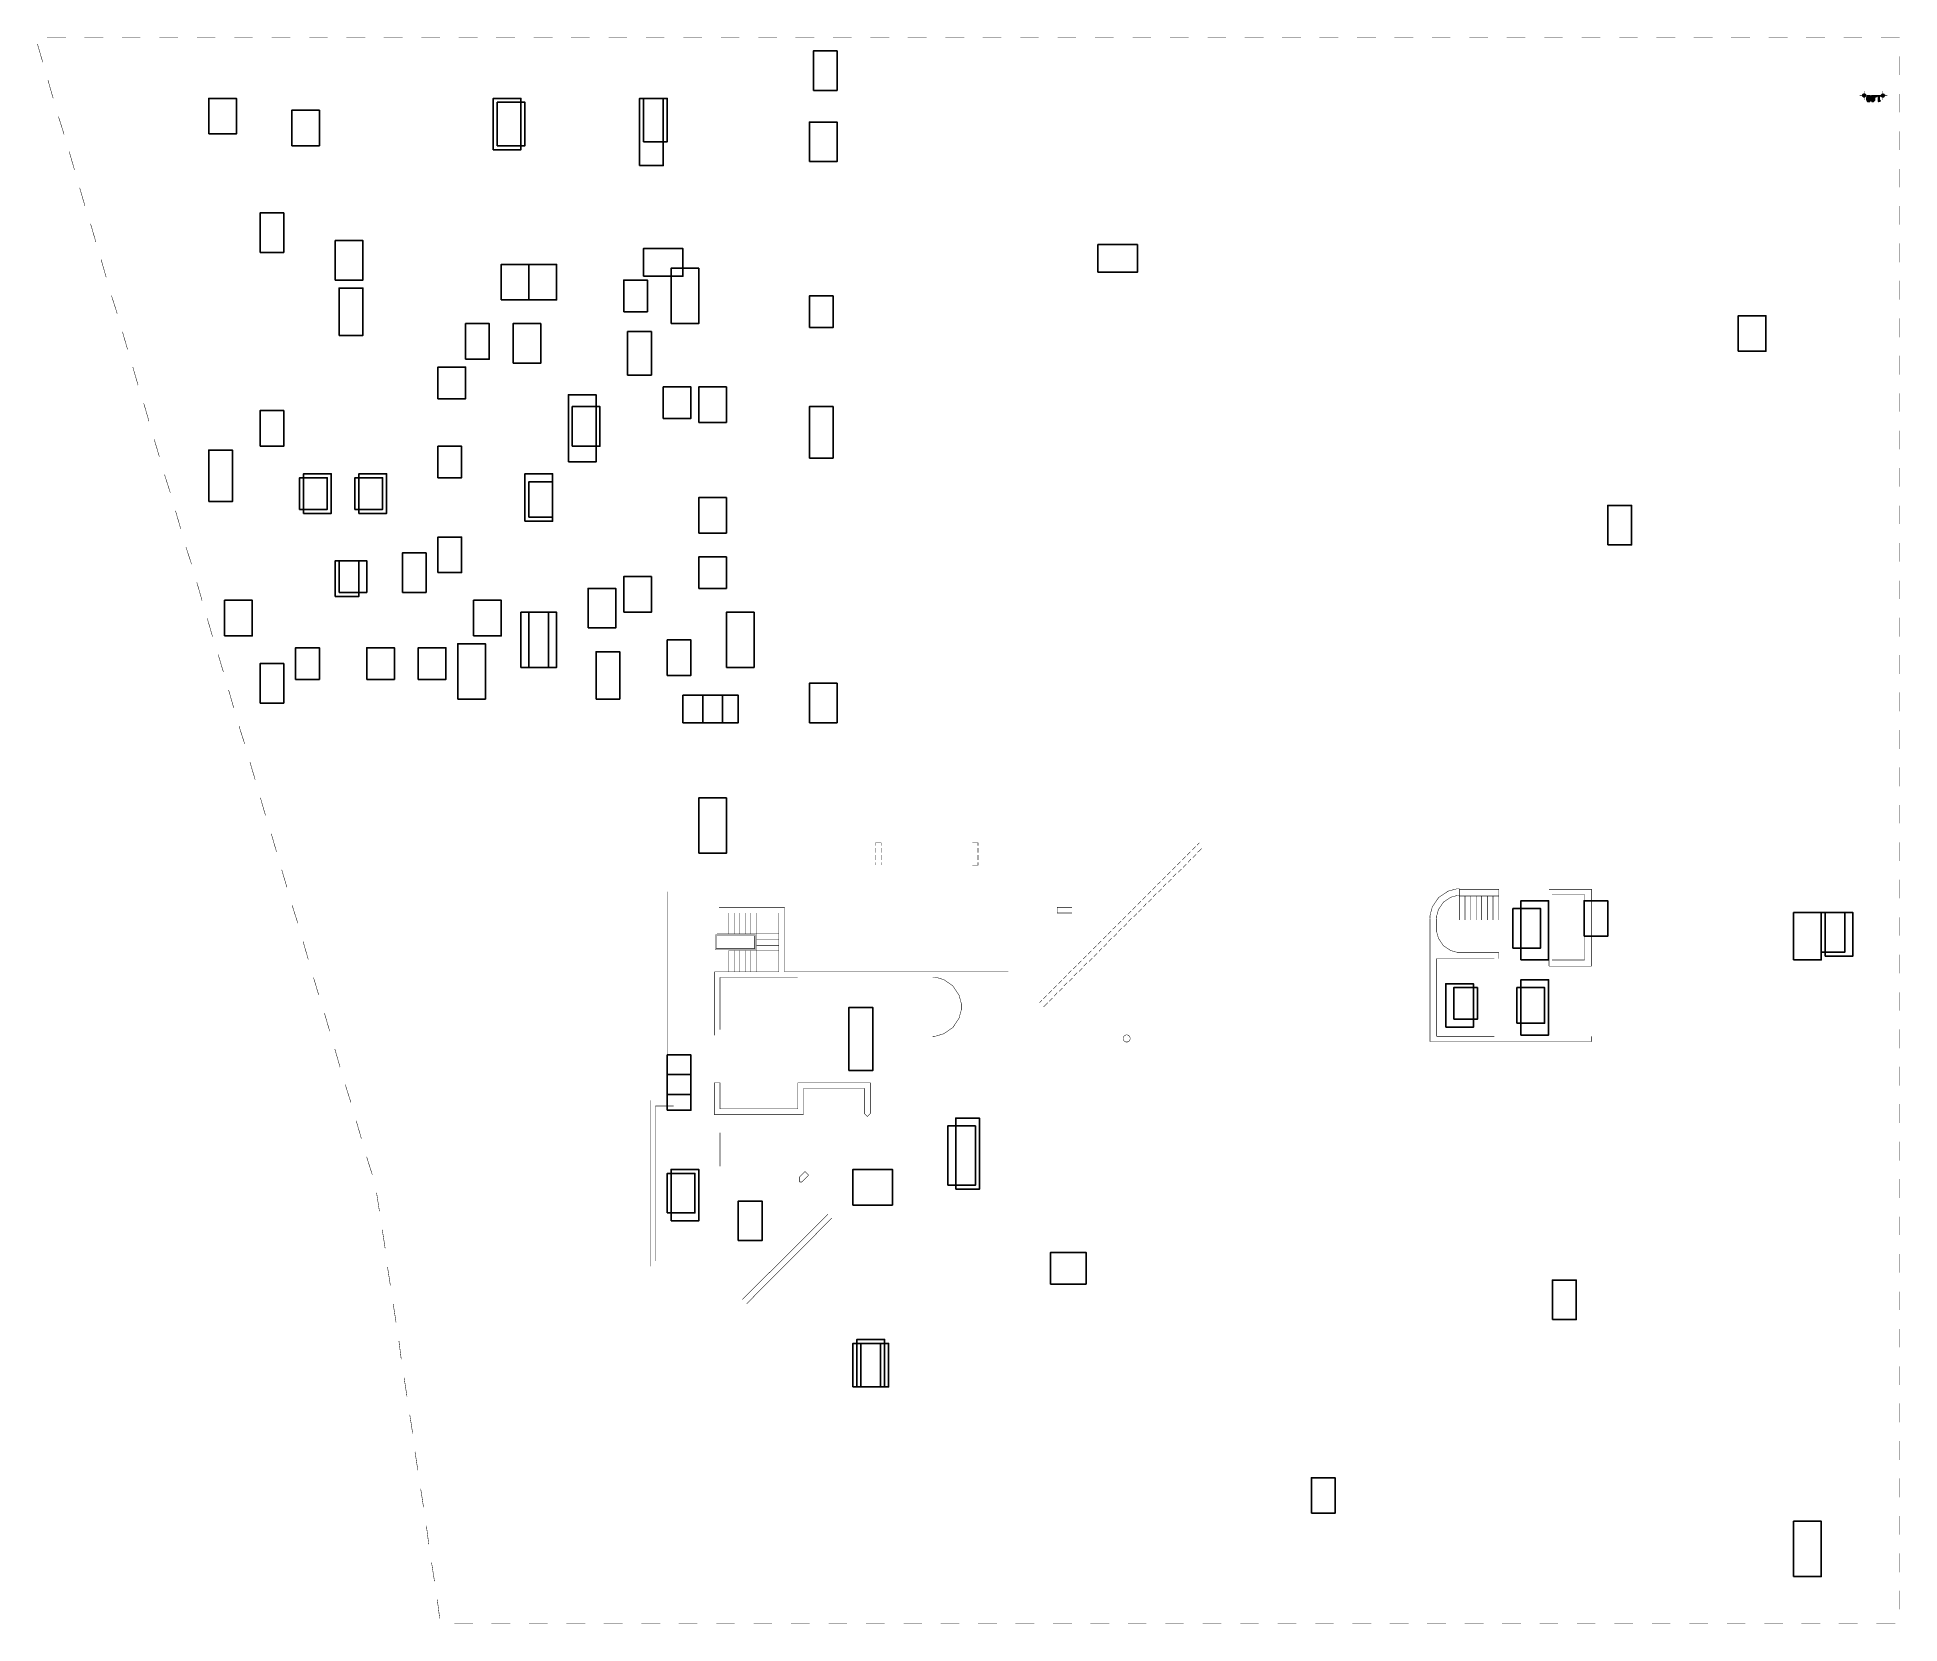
# Model space of a CAD drawing. Extents: x 36 to 202, y 68 to 209.
import ezdxf

# ---------------------------------------------------------------- set-up
doc = ezdxf.new("R2010")
doc.units = 0
doc.header["$MEASUREMENT"] = 0
doc.layers.add('C00-00-00-BLACK', color=7, linetype='Continuous')

msp = doc.modelspace()

# ---------------------------------------------------------------- linework, layer by layer
at = {"layer": 'C00-00-00-BLACK', "const_width": 0.0423}
for points in [[(36.2232, 209.338), (36.2232, 209.338)], [(39.5676, 209.338), (39.5676, 209.338)], [(42.9122, 209.338), (42.9122, 209.338)], [(46.2566, 209.338), (46.2566, 209.338)], [(49.6013, 209.338), (49.6013, 209.338)], [(52.9442, 209.338), (52.9442, 209.338)], [(56.2889, 209.338), (56.2889, 209.338)], [(59.6332, 209.338), (59.6332, 209.338)], [(62.9779, 209.338), (62.9779, 209.338)], [(66.3222, 209.338), (66.3222, 209.338)], [(69.6666, 209.338), (69.6666, 209.338)], [(73.0112, 209.338), (73.0112, 209.338)], [(76.3129, 209.338), (76.3129, 209.338)], [(79.6576, 209.338), (79.6576, 209.338)], [(83.0019, 209.338), (83.0019, 209.338)], [(86.3466, 209.338), (86.3466, 209.338)], [(89.6895, 209.338), (89.6895, 209.338)], [(93.0342, 209.338), (93.0342, 209.338)], [(96.3785, 209.338), (96.3785, 209.338)], [(99.7232, 209.338), (99.7232, 209.338)], [(103.068, 209.338), (103.068, 209.338)], [(106.412, 209.338), (106.412, 209.338)], [(109.757, 209.338), (109.757, 209.338)], [(113.058, 209.338), (113.058, 209.338)], [(116.403, 209.338), (116.403, 209.338)], [(119.747, 209.338), (119.747, 209.338)], [(123.092, 209.338), (123.092, 209.338)], [(126.435, 209.338), (126.435, 209.338)], [(129.78, 209.338), (129.78, 209.338)], [(133.124, 209.338), (133.124, 209.338)], [(136.469, 209.338), (136.469, 209.338)], [(139.813, 209.338), (139.813, 209.338)], [(143.158, 209.338), (143.158, 209.338)], [(146.502, 209.338), (146.502, 209.338)], [(149.847, 209.338), (149.847, 209.338)], [(153.148, 209.338), (153.148, 209.338)], [(156.493, 209.338), (156.493, 209.338)], [(159.836, 209.338), (159.836, 209.338)], [(163.181, 209.338), (163.181, 209.338)], [(166.525, 209.338), (166.525, 209.338)], [(169.87, 209.338), (169.87, 209.338)], [(173.214, 209.338), (173.214, 209.338)], [(176.558, 209.338), (176.558, 209.338)], [(179.903, 209.338), (179.903, 209.338)], [(183.247, 209.338), (183.247, 209.338)], [(186.592, 209.338), (186.592, 209.338)], [(189.894, 209.338), (189.894, 209.338)], [(193.238, 209.338), (193.238, 209.338)], [(196.581, 209.338), (196.581, 209.338)], [(199.926, 209.338), (199.926, 209.338)], [(202.424, 209.338), (202.424, 209.338)], [(202.424, 208.492), (202.424, 208.492)], [(36.9013, 206.332), (36.9013, 206.332)], [(202.424, 205.147), (202.424, 205.147)], [(37.8739, 203.116), (37.8739, 203.116)], [(199.207, 204.195), (199.207, 204.169), (199.286, 204.089), (199.312, 204.089), (199.34, 204.089), (199.419, 204.169), (199.419, 204.195), (199.419, 204.222), (199.34, 204.301), (199.312, 204.301), (199.286, 204.301), (199.207, 204.222), (199.207, 204.195)], [(201.07, 204.195), (201.07, 204.222), (200.991, 204.301), (200.963, 204.301), (200.937, 204.301), (200.857, 204.222), (200.857, 204.195), (200.857, 204.169), (200.937, 204.089), (200.963, 204.089), (200.991, 204.089), (201.07, 204.169), (201.07, 204.195)], [(202.424, 201.803), (202.424, 201.803)], [(38.8056, 199.941), (38.8056, 199.941)], [(202.424, 198.458), (202.424, 198.458)], [(39.7799, 196.723), (39.7799, 196.723)], [(202.424, 195.114), (202.424, 195.114)], [(40.7099, 193.506), (40.7099, 193.506)], [(202.424, 191.771), (202.424, 191.771)], [(41.6415, 190.331), (41.6415, 190.331)], [(202.424, 188.426), (202.424, 188.426)], [(42.6159, 187.113), (42.6159, 187.113)], [(202.424, 185.124), (202.424, 185.124)], [(43.5472, 183.896), (43.5472, 183.896)], [(202.424, 181.78), (202.424, 181.78)], [(44.5202, 180.721), (44.5202, 180.721)], [(202.424, 178.435), (202.424, 178.435)], [(45.4519, 177.504), (45.4519, 177.504)], [(202.424, 175.091), (202.424, 175.091)], [(46.3832, 174.286), (46.3832, 174.286)], [(202.424, 171.746), (202.424, 171.746)], [(47.3562, 171.111), (47.3562, 171.111)], [(48.2879, 167.895), (48.2879, 167.895)], [(202.424, 168.402), (202.424, 168.402)], [(49.2622, 164.677), (49.2622, 164.677)], [(202.424, 165.057), (202.424, 165.057)], [(50.1936, 161.502), (50.1936, 161.502)], [(202.424, 161.713), (202.424, 161.713)], [(51.1665, 158.284), (51.1665, 158.284)], [(202.424, 158.37), (202.424, 158.37)], [(52.0982, 155.067), (52.0982, 155.067)], [(202.424, 155.025), (202.424, 155.025)], [(53.0296, 151.892), (53.0296, 151.892)], [(202.424, 151.681), (202.424, 151.681)], [(54.0025, 148.675), (54.0025, 148.675)], [(202.424, 148.379), (202.424, 148.379)], [(54.9342, 145.457), (54.9342, 145.457)], [(202.424, 145.034), (202.424, 145.034)], [(55.9082, 142.282), (55.9082, 142.282)], [(202.424, 141.69), (202.424, 141.69)], [(56.8399, 139.065), (56.8399, 139.065)], [(202.424, 138.345), (202.424, 138.345)], [(57.7716, 135.847), (57.7716, 135.847)], [(202.424, 135.001), (202.424, 135.001)], [(58.7446, 132.672), (58.7446, 132.672)], [(202.424, 131.656), (202.424, 131.656)], [(59.6759, 129.456), (59.6759, 129.456)], [(202.424, 128.312), (202.424, 128.312)], [(60.6503, 126.238), (60.6503, 126.238)], [(202.424, 124.967), (202.424, 124.967)], [(61.5805, 123.063), (61.5805, 123.063)], [(202.424, 121.624), (202.424, 121.624)], [(62.5119, 119.845), (62.5119, 119.845)], [(133.442, 120.311), (133.387, 120.311), (133.218, 120.219), (133.124, 120.051), (133.124, 119.994), (133.124, 119.939), (133.218, 119.769), (133.387, 119.676), (133.442, 119.676), (133.499, 119.676), (133.667, 119.769), (133.759, 119.939), (133.759, 119.994), (133.759, 120.051), (133.667, 120.219), (133.499, 120.311), (133.442, 120.311)], [(202.424, 118.28), (202.424, 118.28)], [(63.4862, 116.629), (63.4862, 116.629)], [(202.424, 114.935), (202.424, 114.935)], [(64.4179, 113.454), (64.4179, 113.454)], [(202.424, 111.633), (202.424, 111.633)], [(65.3905, 110.236), (65.3905, 110.236)], [(202.424, 108.289), (202.424, 108.289)], [(66.3222, 107.018), (66.3222, 107.018)], [(202.424, 104.944), (202.424, 104.944)], [(66.8722, 103.759), (66.8722, 103.759)], [(202.424, 101.6), (202.424, 101.6)], [(67.3379, 100.458), (67.3379, 100.458)], [(202.424, 98.2557), (202.424, 98.2557)], [(67.8462, 97.1543), (67.8462, 97.1543)], [(202.424, 94.911), (202.424, 94.911)], [(68.3549, 93.8526), (68.3549, 93.8526)], [(202.424, 91.5666), (202.424, 91.5666)], [(68.8192, 90.5083), (68.8192, 90.5083)], [(202.424, 88.222), (202.424, 88.222)], [(69.3279, 87.2063), (69.3279, 87.2063)], [(202.424, 84.879), (202.424, 84.879)], [(69.7936, 83.9047), (69.7936, 83.9047)], [(202.424, 81.5344), (202.424, 81.5344)], [(70.3019, 80.6027), (70.3019, 80.6027)], [(202.424, 78.2327), (202.424, 78.2327)], [(70.8092, 77.301), (70.8092, 77.301)], [(202.424, 74.888), (202.424, 74.888)], [(71.2749, 73.9994), (71.2749, 73.9994)], [(202.424, 71.5437), (202.424, 71.5437)], [(71.7832, 70.696), (71.7832, 70.696)], [(202.424, 68.199), (202.424, 68.199)], [(72.5883, 67.776), (72.5883, 67.776)], [(75.9312, 67.776), (75.9312, 67.776)], [(79.2759, 67.776), (79.2759, 67.776)], [(82.6202, 67.776), (82.6202, 67.776)], [(85.9222, 67.776), (85.9222, 67.776)], [(89.2665, 67.776), (89.2665, 67.776)], [(92.6112, 67.776), (92.6112, 67.776)], [(95.9556, 67.776), (95.9556, 67.776)], [(99.2999, 67.776), (99.2999, 67.776)], [(102.645, 67.776), (102.645, 67.776)], [(105.989, 67.776), (105.989, 67.776)], [(109.334, 67.776), (109.334, 67.776)], [(112.677, 67.776), (112.677, 67.776)], [(116.021, 67.776), (116.021, 67.776)], [(119.366, 67.776), (119.366, 67.776)], [(122.71, 67.776), (122.71, 67.776)], [(126.012, 67.776), (126.012, 67.776)], [(129.357, 67.776), (129.357, 67.776)], [(132.701, 67.776), (132.701, 67.776)], [(136.046, 67.776), (136.046, 67.776)], [(139.39, 67.776), (139.39, 67.776)], [(142.735, 67.776), (142.735, 67.776)], [(146.078, 67.776), (146.078, 67.776)], [(149.422, 67.776), (149.422, 67.776)], [(152.767, 67.776), (152.767, 67.776)], [(156.111, 67.776), (156.111, 67.776)], [(159.456, 67.776), (159.456, 67.776)], [(162.757, 67.776), (162.757, 67.776)], [(166.102, 67.776), (166.102, 67.776)], [(169.446, 67.776), (169.446, 67.776)], [(172.791, 67.776), (172.791, 67.776)], [(176.135, 67.776), (176.135, 67.776)], [(179.48, 67.776), (179.48, 67.776)], [(182.823, 67.776), (182.823, 67.776)], [(186.168, 67.776), (186.168, 67.776)], [(189.512, 67.776), (189.512, 67.776)], [(192.857, 67.776), (192.857, 67.776)], [(196.201, 67.776), (196.201, 67.776)], [(199.546, 67.776), (199.546, 67.776)]]:
    msp.add_lwpolyline(points, close=True, dxfattribs=at)
for points in [[(36.2232, 208.745), (36.6889, 207.137)], [(38.7629, 209.338), (37.0692, 209.338)], [(42.1072, 209.338), (40.4139, 209.338)], [(45.4092, 209.338), (43.7582, 209.338)], [(48.7535, 209.338), (47.1029, 209.338)], [(52.0982, 209.338), (50.4472, 209.338)], [(55.4426, 209.338), (53.7916, 209.338)], [(58.7872, 209.338), (57.1362, 209.338)], [(62.1316, 209.338), (60.4806, 209.338)], [(65.4763, 209.338), (63.7826, 209.338)], [(68.8192, 209.338), (67.1269, 209.338)], [(72.1639, 209.338), (70.4716, 209.338)], [(75.5082, 209.338), (73.8145, 209.338)], [(78.8529, 209.338), (77.1592, 209.338)], [(82.1972, 209.338), (80.5035, 209.338)], [(85.4989, 209.338), (83.8482, 209.338)], [(88.8436, 209.338), (87.1926, 209.338)], [(92.1879, 209.338), (90.5372, 209.338)], [(95.5326, 209.338), (93.8816, 209.338)], [(98.8769, 209.338), (97.2263, 209.338)], [(102.222, 209.338), (100.569, 209.338)], [(105.565, 209.338), (103.872, 209.338)], [(108.909, 209.338), (107.217, 209.338)], [(112.254, 209.338), (110.56, 209.338)], [(115.598, 209.338), (113.905, 209.338)], [(118.943, 209.338), (117.249, 209.338)], [(122.245, 209.338), (120.594, 209.338)], [(125.589, 209.338), (123.938, 209.338)], [(128.933, 209.338), (127.283, 209.338)], [(132.278, 209.338), (130.627, 209.338)], [(135.622, 209.338), (133.972, 209.338)], [(138.967, 209.338), (137.315, 209.338)], [(142.31, 209.338), (140.659, 209.338)], [(145.655, 209.338), (143.961, 209.338)], [(148.999, 209.338), (147.306, 209.338)], [(152.344, 209.338), (150.65, 209.338)], [(155.688, 209.338), (153.995, 209.338)], [(159.033, 209.338), (157.339, 209.338)], [(162.334, 209.338), (160.683, 209.338)], [(165.679, 209.338), (164.028, 209.338)], [(169.023, 209.338), (167.372, 209.338)], [(172.368, 209.338), (170.717, 209.338)], [(175.711, 209.338), (174.06, 209.338)], [(179.056, 209.338), (177.405, 209.338)], [(182.4, 209.338), (180.706, 209.338)], [(185.745, 209.338), (184.051, 209.338)], [(189.089, 209.338), (187.395, 209.338)], [(192.433, 209.338), (190.74, 209.338)], [(195.778, 209.338), (194.084, 209.338)], [(199.08, 209.338), (197.429, 209.338)], [(202.424, 209.338), (200.773, 209.338)], [(202.424, 205.995), (202.424, 207.646)], [(37.1546, 205.529), (37.6206, 203.919)], [(199.292, 204.555), (199.292, 203.75)], [(200.943, 203.75), (200.943, 204.555)], [(198.868, 204.174), (199.672, 204.174)], [(200.943, 204.174), (199.292, 204.174)], [(201.323, 204.174), (200.561, 204.174)], [(202.424, 202.65), (202.424, 204.301)], [(38.0862, 202.311), (38.5932, 200.703)], [(202.424, 199.306), (202.424, 200.957)], [(39.0592, 199.136), (39.5249, 197.528)], [(202.424, 195.961), (202.424, 197.612)], [(39.9905, 195.918), (40.4566, 194.31)], [(202.424, 192.617), (202.424, 194.31)], [(40.9649, 192.701), (41.4306, 191.093)], [(41.8966, 189.526), (42.3609, 187.918)], [(202.424, 189.272), (202.424, 190.966)], [(42.8265, 186.309), (43.3352, 184.7)], [(202.424, 185.928), (202.424, 187.621)], [(43.8009, 183.092), (44.2666, 181.483)], [(202.424, 182.583), (202.424, 184.277)], [(44.7326, 179.917), (45.1982, 178.308)], [(202.424, 179.239), (202.424, 180.932)], [(45.7055, 176.699), (46.1712, 175.091)], [(202.424, 175.937), (202.424, 177.588)], [(46.6369, 173.483), (47.1029, 171.916)], [(202.424, 172.592), (202.424, 174.245)], [(47.5686, 170.308), (48.0769, 168.698)], [(202.424, 169.249), (202.424, 170.9)], [(48.5429, 167.09), (49.0086, 165.48)], [(202.424, 165.905), (202.424, 167.556)], [(49.4729, 163.872), (49.9816, 162.305)], [(202.424, 162.56), (202.424, 164.211)], [(50.4472, 160.697), (50.9129, 159.089)], [(202.424, 159.216), (202.424, 160.867)], [(51.3789, 157.479), (51.8446, 155.871)], [(202.424, 155.871), (202.424, 157.565)], [(52.3515, 154.263), (52.8175, 152.696)], [(202.424, 152.527), (202.424, 154.22)], [(53.2832, 151.088), (53.7489, 149.479)], [(202.424, 149.182), (202.424, 150.876)], [(54.2149, 147.87), (54.7232, 146.262)], [(202.424, 145.838), (202.424, 147.531)], [(55.1889, 144.653), (55.6549, 143.087)], [(202.424, 142.495), (202.424, 144.187)], [(56.1192, 141.478), (56.5848, 139.869)], [(202.424, 139.192), (202.424, 140.842)], [(57.0936, 138.261), (57.5592, 136.652)], [(111.026, 137.457), (111.534, 137.457), (111.534, 137.203)], [(111.026, 137.457), (111.026, 137.203)], [(111.026, 136.991), (111.026, 136.568)], [(111.026, 136.356), (111.026, 135.932)], [(111.534, 136.991), (111.534, 136.568)], [(111.534, 136.356), (111.534, 135.932)], [(120.171, 137.457), (119.662, 137.457)], [(120.171, 137.457), (120.171, 137.203)], [(120.171, 136.991), (120.171, 136.568)], [(120.171, 136.356), (120.171, 135.932)], [(138.839, 136.356), (139.135, 136.652)], [(139.305, 136.821), (139.601, 137.118)], [(139.347, 136.145), (139.644, 136.441)], [(139.728, 137.244), (139.94, 137.457)], [(139.77, 136.609), (140.152, 136.948)], [(202.424, 135.847), (202.424, 137.499)], [(58.0249, 135.044), (58.4909, 133.477)], [(111.026, 135.72), (111.026, 135.467)], [(111.534, 135.72), (111.534, 135.467)], [(120.171, 135.72), (120.171, 135.467), (119.662, 135.467)], [(137.061, 134.578), (137.357, 134.874)], [(137.527, 135.044), (137.823, 135.34)], [(137.57, 134.408), (137.866, 134.705)], [(137.95, 135.467), (138.246, 135.763)], [(138.035, 134.831), (138.332, 135.128)], [(138.416, 135.932), (138.712, 136.229)], [(138.458, 135.254), (138.755, 135.551)], [(138.924, 135.72), (139.178, 136.017)], [(92.4842, 133.096), (92.4842, 114.469)], [(135.326, 132.842), (135.622, 133.138)], [(135.749, 133.266), (136.046, 133.562)], [(136.172, 133.73), (136.469, 133.985)], [(136.256, 133.054), (136.553, 133.35)], [(136.638, 134.155), (136.934, 134.451)], [(136.681, 133.519), (136.977, 133.816)], [(137.147, 133.943), (137.443, 134.239)], [(163.16, 133.35), (162.903, 133.35), (162.13, 133.143), (161.29, 132.576), (160.722, 131.735), (160.514, 130.962), (160.514, 130.704)], [(163.139, 132.715), (163.139, 133.307)], [(163.139, 133.307), (166.652, 133.307), (166.652, 132.715)], [(174.95, 133.307), (171.14, 133.307)], [(174.95, 126.45), (174.95, 133.307)], [(202.424, 132.504), (202.424, 134.155)], [(58.9566, 131.869), (59.4639, 130.259)], [(102.898, 125.942), (102.898, 131.699), (97.0566, 131.699)], [(128.552, 131.699), (127.24, 131.699), (127.24, 131.191), (128.552, 131.191)], [(133.547, 131.064), (133.843, 131.36)], [(133.972, 131.487), (134.268, 131.783)], [(134.436, 131.953), (134.734, 132.249)], [(134.479, 131.276), (134.775, 131.572)], [(134.86, 132.376), (135.157, 132.672)], [(134.945, 131.742), (135.198, 132.038)], [(135.368, 132.165), (135.664, 132.461)], [(135.792, 132.631), (136.088, 132.927)], [(163.16, 132.757), (162.96, 132.757), (162.36, 132.596), (161.709, 132.157), (161.269, 131.505), (161.107, 130.905), (161.107, 130.704)], [(163.139, 132.715), (163.139, 130.555)], [(163.139, 132.715), (166.652, 132.715), (166.652, 130.555)], [(163.646, 132.715), (163.646, 130.555)], [(164.155, 132.715), (164.155, 130.555)], [(164.663, 132.715), (164.663, 130.555)], [(165.128, 132.715), (165.128, 130.555)], [(165.636, 132.715), (165.636, 130.555)], [(166.145, 132.715), (166.145, 130.555)], [(174.315, 132.842), (171.394, 132.842)], [(174.315, 127), (174.315, 132.842)], [(97.9029, 129.329), (97.9029, 131.191)], [(98.4112, 129.329), (98.4112, 131.191)], [(98.9182, 129.329), (98.9182, 131.191)], [(99.3842, 129.329), (99.3842, 131.191)], [(99.8926, 129.329), (99.8926, 131.191)], [(100.401, 129.329), (100.401, 131.191)], [(102.39, 131.191), (102.39, 125.942)], [(132.193, 129.752), (132.489, 130.006)], [(132.658, 130.175), (132.955, 130.471)], [(132.701, 129.54), (132.997, 129.836)], [(133.081, 130.598), (133.378, 130.894)], [(133.167, 129.963), (133.463, 130.259)], [(133.59, 130.429), (133.886, 130.725)], [(134.056, 130.853), (134.352, 131.149)], [(160.514, 130.683), (160.514, 119.718)], [(161.107, 130.683), (161.107, 129.709)], [(161.107, 129.73), (161.107, 129.532), (161.269, 128.932), (161.709, 128.28), (162.36, 127.841), (162.96, 127.678), (163.16, 127.678)], [(202.424, 129.159), (202.424, 130.81)], [(59.9295, 128.651), (60.3952, 127.043)], [(96.7176, 129.243), (100.316, 129.243), (100.316, 127.932)], [(96.7176, 127.932), (96.7176, 129.243)], [(96.8015, 128.016), (96.8015, 129.159)], [(96.8015, 129.159), (100.232, 129.159), (100.232, 128.016)], [(96.8015, 128.016), (100.232, 128.016)], [(96.8872, 129.329), (100.401, 129.329), (100.401, 127.846), (97.9029, 127.846)], [(100.401, 129.329), (102.39, 129.329)], [(100.401, 128.82), (102.39, 128.82)], [(100.401, 128.312), (102.39, 128.312)], [(130.458, 127.974), (130.754, 128.271)], [(130.881, 128.397), (131.177, 128.694)], [(130.965, 127.762), (131.22, 128.058)], [(131.346, 128.863), (131.643, 129.159)], [(131.389, 128.185), (131.685, 128.481)], [(131.77, 129.286), (132.066, 129.582)], [(131.812, 128.651), (132.108, 128.947)], [(132.278, 129.074), (132.574, 129.37)], [(171.14, 128.185), (171.14, 126.45)], [(96.7176, 127.932), (100.316, 127.932)], [(97.9029, 127.846), (97.9029, 125.942)], [(98.4112, 127.846), (98.4112, 125.942)], [(98.9182, 127.846), (98.9182, 125.942)], [(99.3842, 127.846), (99.3842, 125.942)], [(99.8926, 127.846), (99.8926, 125.942)], [(100.401, 127.846), (100.401, 125.942)], [(100.401, 127.846), (102.39, 127.846)], [(128.68, 126.195), (128.976, 126.492)], [(129.103, 126.62), (129.399, 126.916)], [(129.569, 127.084), (129.865, 127.38)], [(129.61, 126.45), (129.906, 126.746)], [(129.992, 127.508), (130.288, 127.805)], [(130.076, 126.873), (130.372, 127.169)], [(130.5, 127.296), (130.797, 127.593)], [(161.107, 127.127), (166.271, 127.127)], [(161.107, 127.127), (161.107, 120.184)], [(163.139, 127.678), (166.652, 127.678)], [(166.652, 127.678), (166.652, 127.127)], [(171.14, 126.45), (174.95, 126.45)], [(171.394, 127), (174.315, 127)], [(202.424, 125.815), (202.424, 127.466)], [(60.8612, 125.433), (61.3269, 123.868)], [(96.6336, 125.942), (102.39, 125.942)], [(96.6336, 125.942), (96.6336, 120.27)], [(97.1405, 120.777), (97.1405, 125.433), (104.083, 125.433)], [(102.898, 125.942), (122.88, 125.942)], [(116.118, 120.186), (116.371, 120.194), (117.124, 120.416), (117.941, 120.988), (118.489, 121.82), (118.689, 122.578), (118.689, 122.83), (118.689, 123.083), (118.489, 123.843), (117.941, 124.675), (117.124, 125.247), (116.371, 125.468), (116.118, 125.475)], [(126.901, 124.418), (127.197, 124.714)], [(127.367, 124.883), (127.663, 125.18)], [(127.79, 125.306), (128.086, 125.603)], [(127.832, 124.671), (128.129, 124.967)], [(128.214, 125.772), (128.51, 126.068)], [(128.298, 125.096), (128.595, 125.392)], [(128.721, 125.561), (129.018, 125.858)], [(129.187, 125.984), (129.483, 126.281)], [(125.673, 123.19), (125.885, 123.402)], [(126.012, 123.529), (126.308, 123.825)], [(126.012, 122.809), (126.394, 123.19)], [(126.478, 123.994), (126.774, 124.291)], [(126.521, 123.317), (126.817, 123.613)], [(126.986, 123.782), (127.24, 124.079)], [(127.409, 124.205), (127.706, 124.503)], [(202.424, 122.47), (202.424, 124.121)], [(61.8352, 122.258), (62.3013, 120.65)], [(160.514, 119.718), (174.95, 119.718)], [(161.107, 120.184), (166.271, 120.184)], [(174.95, 119.718), (174.95, 120.184)], [(202.424, 119.126), (202.424, 120.819)], [(62.7669, 119.042), (63.2312, 117.432)], [(202.424, 115.781), (202.424, 117.475)], [(63.6972, 115.867), (64.2056, 114.257)], [(97.1405, 116.036), (96.6336, 116.036), (96.6336, 113.199)], [(97.1405, 116.036), (97.1405, 113.707)], [(104.083, 116.036), (104.083, 113.707)], [(110.56, 116.036), (104.083, 116.036)], [(104.592, 115.528), (104.592, 113.199)], [(110.053, 113.284), (110.053, 115.528), (104.592, 115.528)], [(110.56, 116.036), (110.56, 113.284), (110.307, 113.029), (110.053, 113.284)], [(90.9175, 114.469), (90.9175, 99.6527)], [(91.3832, 100.119), (91.3832, 113.961), (92.9929, 113.961)], [(96.6336, 113.199), (104.592, 113.199)], [(97.1405, 113.707), (104.083, 113.707)], [(202.424, 112.437), (202.424, 114.131)], [(64.6712, 112.649), (65.1372, 111.041)], [(97.1405, 111.591), (97.1405, 108.585)], [(202.424, 109.092), (202.424, 110.786)], [(65.6029, 109.431), (66.1098, 107.823)], [(105.058, 107.781), (104.719, 108.119), (104.253, 107.654), (104.253, 107.188)], [(105.058, 107.781), (104.465, 107.188), (104.253, 107.188)], [(202.424, 105.749), (202.424, 107.442)], [(66.4916, 106.214), (66.7452, 104.563)], [(99.1306, 96.6886), (106.793, 104.309)], [(99.5109, 96.3083), (107.132, 103.97)], [(202.424, 102.446), (202.424, 104.097)], [(67.0003, 102.912), (67.2539, 101.261)], [(202.424, 99.103), (202.424, 100.754)], [(67.4645, 99.61), (67.7196, 97.9593)], [(202.424, 95.7584), (202.424, 97.4094)], [(67.9732, 96.3083), (68.2265, 94.6573)], [(202.424, 92.414), (202.424, 94.065)], [(68.4816, 93.0067), (68.6925, 91.3557)], [(202.424, 89.0693), (202.424, 90.7203)], [(68.9472, 89.7047), (69.2009, 88.054)], [(202.424, 85.725), (202.424, 87.4187)], [(69.4545, 86.403), (69.7096, 84.7506)], [(202.424, 82.3807), (202.424, 84.074)], [(69.9202, 83.1), (70.1753, 81.449)], [(70.4289, 79.798), (70.6822, 78.1473)], [(202.424, 79.036), (202.424, 80.7297)], [(70.9359, 76.4963), (71.1482, 74.8453)], [(202.424, 75.6916), (202.424, 77.385)], [(71.4015, 73.1943), (71.6566, 71.5437)], [(202.424, 72.347), (202.424, 74.0406)], [(71.9102, 69.8927), (72.1222, 68.2417)], [(202.424, 69.0453), (202.424, 70.696)], [(73.4342, 67.776), (75.0852, 67.776)], [(76.7362, 67.776), (78.4296, 67.776)], [(80.0806, 67.776), (81.7742, 67.776)], [(83.4249, 67.776), (85.1186, 67.776)], [(86.7696, 67.776), (88.4633, 67.776)], [(90.1139, 67.776), (91.8062, 67.776)], [(93.4586, 67.776), (95.1096, 67.776)], [(96.8015, 67.776), (98.4525, 67.776)], [(100.146, 67.776), (101.797, 67.776)], [(103.491, 67.776), (105.142, 67.776)], [(106.835, 67.776), (108.486, 67.776)], [(110.18, 67.776), (111.831, 67.776)], [(113.524, 67.776), (115.175, 67.776)], [(116.826, 67.776), (118.52, 67.776)], [(120.171, 67.776), (121.864, 67.776)], [(123.515, 67.776), (125.209, 67.776)], [(126.86, 67.776), (128.552, 67.776)], [(130.203, 67.776), (131.896, 67.776)], [(133.547, 67.776), (135.198, 67.776)], [(136.892, 67.776), (138.543, 67.776)], [(140.236, 67.776), (141.887, 67.776)], [(143.581, 67.776), (145.232, 67.776)], [(146.925, 67.776), (148.576, 67.776)], [(150.27, 67.776), (151.921, 67.776)], [(153.571, 67.776), (155.265, 67.776)], [(156.916, 67.776), (158.61, 67.776)], [(160.26, 67.776), (161.953, 67.776)], [(163.605, 67.776), (165.297, 67.776)], [(166.948, 67.776), (168.642, 67.776)], [(170.293, 67.776), (171.943, 67.776)], [(173.637, 67.776), (175.288, 67.776)], [(176.982, 67.776), (178.632, 67.776)], [(180.326, 67.776), (181.977, 67.776)], [(183.671, 67.776), (185.321, 67.776)], [(187.015, 67.776), (188.666, 67.776)], [(190.36, 67.776), (192.01, 67.776)], [(193.661, 67.776), (195.355, 67.776)], [(197.006, 67.776), (198.698, 67.776)], [(200.35, 67.776), (202.043, 67.776)]]:
    msp.add_lwpolyline(points, dxfattribs=at)
at = {"layer": 'C00-00-00-BLACK'}
for points in [[(105.481, 204.611), (107.597, 204.611), (107.597, 208.139), (105.481, 208.139), (105.481, 204.611)], [(51.5056, 200.731), (53.975, 200.731), (53.975, 203.906), (51.5056, 203.906), (51.5056, 200.731)], [(58.9139, 199.672), (61.3833, 199.672), (61.3833, 202.847), (58.9139, 202.847), (58.9139, 199.672)], [(76.9056, 199.319), (79.375, 199.319), (79.375, 203.906), (76.9056, 203.906), (76.9056, 199.319)], [(77.2583, 199.672), (79.7278, 199.672), (79.7278, 203.553), (77.2583, 203.553), (77.2583, 199.672)], [(89.9583, 197.908), (92.075, 197.908), (92.075, 203.906), (89.9583, 203.906), (89.9583, 197.908)], [(90.3111, 200.025), (92.4278, 200.025), (92.4278, 203.906), (90.3111, 203.906), (90.3111, 200.025)], [(199.164, 204.216), (199.376, 204.216), (199.164, 204.258), (199.164, 204.216)], [(199.376, 204.216), (199.164, 204.258), (199.376, 204.258), (199.376, 204.216)], [(199.164, 204.216), (199.376, 204.216), (199.164, 204.258), (199.164, 204.216)], [(199.376, 204.216), (199.164, 204.258), (199.376, 204.258), (199.376, 204.216)], [(199.164, 204.258), (199.376, 204.258), (199.207, 204.258), (199.164, 204.258)], [(199.164, 204.258), (199.376, 204.258), (199.207, 204.258), (199.164, 204.258)], [(199.164, 204.174), (199.376, 204.174), (199.164, 204.216), (199.164, 204.174)], [(199.376, 204.174), (199.164, 204.216), (199.376, 204.216), (199.376, 204.174)], [(199.164, 204.216), (199.376, 204.216), (199.164, 204.216)], [(199.376, 204.216), (199.164, 204.216), (199.164, 204.216), (199.376, 204.216)], [(199.164, 204.174), (199.376, 204.174), (199.164, 204.216), (199.164, 204.174)], [(199.376, 204.174), (199.164, 204.216), (199.376, 204.216), (199.376, 204.174)], [(199.164, 204.216), (199.376, 204.216), (199.164, 204.216)], [(199.376, 204.216), (199.164, 204.216), (199.164, 204.216), (199.376, 204.216)], [(199.164, 204.132), (199.376, 204.132), (199.164, 204.174), (199.164, 204.132)], [(199.376, 204.132), (199.164, 204.174), (199.376, 204.174), (199.376, 204.132)], [(199.164, 204.174), (199.376, 204.174), (199.164, 204.174)], [(199.376, 204.174), (199.164, 204.174), (199.164, 204.174), (199.376, 204.174)], [(199.164, 204.132), (199.376, 204.132), (199.164, 204.174), (199.164, 204.132)], [(199.376, 204.132), (199.164, 204.174), (199.376, 204.174), (199.376, 204.132)], [(199.164, 204.174), (199.376, 204.174), (199.164, 204.174)], [(199.376, 204.174), (199.164, 204.174), (199.164, 204.174), (199.376, 204.174)], [(199.164, 204.089), (199.376, 204.089), (199.164, 204.132), (199.164, 204.089)], [(199.376, 204.089), (199.164, 204.132), (199.376, 204.132), (199.376, 204.089)], [(199.164, 204.132), (199.376, 204.132), (199.164, 204.132)], [(199.376, 204.132), (199.164, 204.132), (199.164, 204.132), (199.376, 204.132)], [(199.164, 204.089), (199.376, 204.089), (199.164, 204.132), (199.164, 204.089)], [(199.376, 204.089), (199.164, 204.132), (199.376, 204.132), (199.376, 204.089)], [(199.164, 204.132), (199.376, 204.132), (199.164, 204.132)], [(199.376, 204.132), (199.164, 204.132), (199.164, 204.132), (199.376, 204.132)], [(199.207, 204.046), (199.333, 204.046), (199.164, 204.089), (199.207, 204.046)], [(199.333, 204.046), (199.164, 204.089), (199.376, 204.089), (199.333, 204.046)], [(199.164, 204.089), (199.376, 204.089), (199.164, 204.089)], [(199.376, 204.089), (199.164, 204.089), (199.164, 204.089), (199.376, 204.089)], [(199.207, 204.046), (199.333, 204.046), (199.164, 204.089), (199.207, 204.046)], [(199.333, 204.046), (199.164, 204.089), (199.376, 204.089), (199.333, 204.046)], [(199.164, 204.089), (199.376, 204.089), (199.164, 204.089)], [(199.376, 204.089), (199.164, 204.089), (199.164, 204.089), (199.376, 204.089)], [(199.376, 204.258), (199.207, 204.258), (199.333, 204.258), (199.376, 204.258)], [(199.207, 204.258), (199.333, 204.258), (199.207, 204.258)], [(199.333, 204.258), (199.207, 204.258), (199.207, 204.258), (199.333, 204.258)], [(199.376, 204.258), (199.207, 204.258), (199.333, 204.258), (199.376, 204.258)], [(199.207, 204.258), (199.333, 204.258), (199.207, 204.258)], [(199.333, 204.258), (199.207, 204.258), (199.207, 204.258), (199.333, 204.258)], [(199.207, 204.258), (199.333, 204.258), (199.249, 204.258), (199.207, 204.258)], [(199.207, 204.258), (199.333, 204.258), (199.249, 204.258), (199.207, 204.258)], [(199.249, 204.046), (199.292, 204.046), (199.207, 204.046), (199.249, 204.046)], [(199.292, 204.046), (199.207, 204.046), (199.333, 204.046), (199.292, 204.046)], [(199.207, 204.046), (199.333, 204.046), (199.207, 204.046)], [(199.333, 204.046), (199.207, 204.046), (199.207, 204.046), (199.333, 204.046)], [(199.249, 204.046), (199.292, 204.046), (199.207, 204.046), (199.249, 204.046)], [(199.292, 204.046), (199.207, 204.046), (199.333, 204.046), (199.292, 204.046)], [(199.207, 204.046), (199.333, 204.046), (199.207, 204.046)], [(199.333, 204.046), (199.207, 204.046), (199.207, 204.046), (199.333, 204.046)], [(199.249, 204.258), (199.292, 204.258), (199.249, 204.301), (199.249, 204.258)], [(199.292, 204.258), (199.249, 204.301), (199.292, 204.301), (199.292, 204.258)], [(199.249, 204.258), (199.292, 204.258), (199.249, 204.301), (199.249, 204.258)], [(199.292, 204.258), (199.249, 204.301), (199.292, 204.301), (199.292, 204.258)], [(199.333, 204.258), (199.249, 204.258), (199.292, 204.258), (199.333, 204.258)], [(199.333, 204.258), (199.249, 204.258), (199.292, 204.258), (199.333, 204.258)], [(199.292, 204.046), (199.249, 204.046), (199.249, 204.046), (199.292, 204.046)], [(199.249, 204.046), (199.249, 204.046), (199.292, 204.046), (199.249, 204.046)], [(199.292, 204.046), (199.249, 204.046), (199.249, 204.046), (199.292, 204.046)], [(199.249, 204.046), (199.249, 204.046), (199.292, 204.046), (199.249, 204.046)], [(199.672, 203.623), (199.672, 203.623), (199.672, 203.623), (199.63, 203.623), (199.63, 203.623), (199.63, 203.623), (199.63, 203.623), (199.63, 203.623), (199.63, 203.623), (199.588, 203.623), (199.588, 203.623), (199.588, 203.623), (199.588, 203.666), (199.588, 203.666), (199.588, 203.666), (199.588, 203.666), (199.588, 203.666), (199.546, 203.666), (199.546, 203.666), (199.546, 203.666), (199.546, 203.708), (199.546, 203.708), (199.546, 203.708), (199.546, 203.708), (199.546, 203.708), (199.546, 203.708), (199.546, 203.708), (199.546, 203.708), (199.546, 203.708), (199.546, 203.75), (199.546, 203.75), (199.546, 203.75), (199.546, 203.75), (199.546, 203.75), (199.546, 203.75), (199.546, 203.793), (199.503, 203.793), (199.503, 203.793), (199.503, 203.793), (199.503, 203.793), (199.503, 203.793), (199.503, 203.835), (199.503, 203.835), (199.503, 203.835), (199.503, 203.835), (199.503, 203.835), (199.503, 203.878), (199.503, 203.878), (199.503, 203.878), (199.503, 203.878), (199.503, 203.878), (199.503, 203.878), (199.503, 203.919), (199.503, 203.919), (199.503, 203.919), (199.503, 203.919), (199.503, 203.919), (199.503, 203.962), (199.503, 203.962), (199.503, 203.962), (199.546, 203.962), (199.546, 203.962), (199.546, 203.962), (199.546, 204.005), (199.546, 204.005), (199.546, 204.005), (199.546, 204.005), (199.546, 204.005), (199.546, 204.005), (199.546, 204.046), (199.546, 204.046), (199.546, 204.046), (199.546, 204.046), (199.546, 204.046), (199.546, 204.046), (199.546, 204.046), (199.546, 204.046), (199.546, 204.089), (199.588, 204.089), (199.588, 204.089), (199.588, 204.089), (199.588, 204.089), (199.588, 204.089), (199.588, 204.089), (199.588, 204.089), (199.588, 204.089), (199.588, 204.132), (199.63, 204.132), (199.63, 204.132), (199.63, 204.132), (199.63, 204.132), (199.63, 204.132), (199.63, 204.132), (199.63, 204.132), (199.672, 204.132), (199.672, 204.132), (199.672, 204.132), (199.672, 204.132), (199.672, 204.132), (199.672, 204.132), (199.715, 204.132), (199.715, 204.132), (199.715, 204.132), (199.715, 204.132), (199.715, 204.132), (199.715, 204.132), (199.756, 204.132), (199.756, 204.132), (199.756, 204.132), (199.756, 204.132), (199.756, 204.132), (199.756, 204.089), (199.756, 204.089), (199.799, 204.089), (199.799, 204.089), (199.799, 204.089), (199.799, 204.089), (199.799, 204.089), (199.799, 204.089), (199.799, 204.089), (199.799, 204.046), (199.799, 204.046), (199.799, 204.046), (199.799, 204.046), (199.799, 204.046), (199.799, 204.046), (199.799, 204.046), (199.842, 204.046), (199.842, 204.005), (199.842, 204.005), (199.842, 204.005), (199.842, 204.005), (199.842, 204.005), (199.842, 204.005), (199.842, 203.962), (199.842, 203.962), (199.842, 203.962), (199.842, 203.962), (199.842, 203.962), (199.842, 203.919), (199.842, 203.919), (199.842, 203.919), (199.842, 203.919), (199.842, 203.919), (199.842, 203.878), (199.842, 203.878), (199.842, 203.878), (199.842, 203.878), (199.842, 203.878), (199.842, 203.878), (199.842, 203.835), (199.842, 203.835), (199.842, 203.835), (199.842, 203.835), (199.842, 203.835), (199.842, 203.793), (199.842, 203.793), (199.842, 203.793), (199.842, 203.793), (199.842, 203.793), (199.842, 203.793), (199.842, 203.75), (199.842, 203.75), (199.842, 203.75), (199.799, 203.75), (199.799, 203.75), (199.799, 203.75), (199.799, 203.75), (199.799, 203.708), (199.799, 203.708), (199.799, 203.708), (199.799, 203.708), (199.799, 203.708), (199.799, 203.708), (199.799, 203.708), (199.799, 203.708), (199.799, 203.666), (199.799, 203.666), (199.799, 203.666), (199.756, 203.666), (199.756, 203.666), (199.756, 203.666), (199.756, 203.666), (199.756, 203.666), (199.756, 203.666), (199.756, 203.623), (199.756, 203.623), (199.715, 203.623), (199.715, 203.623), (199.715, 203.623), (199.715, 203.623), (199.715, 203.623), (199.715, 203.623), (199.672, 203.623), (199.672, 203.623), (199.672, 203.623), (199.672, 203.623), (199.672, 203.623)], [(199.672, 204.089), (199.672, 204.089), (199.672, 204.089), (199.672, 204.089), (199.63, 204.089), (199.63, 204.089), (199.63, 204.089), (199.63, 204.089), (199.63, 204.089), (199.63, 204.089), (199.63, 204.089), (199.63, 204.046), (199.63, 204.046), (199.588, 204.046), (199.588, 204.046), (199.588, 204.046), (199.588, 204.046), (199.588, 204.046), (199.588, 204.005), (199.588, 204.005), (199.588, 204.005), (199.588, 204.005), (199.588, 204.005), (199.588, 204.005), (199.588, 204.005), (199.588, 203.962), (199.588, 203.962), (199.588, 203.962), (199.588, 203.962), (199.588, 203.962), (199.588, 203.919), (199.588, 203.919), (199.588, 203.919), (199.588, 203.919), (199.588, 203.919), (199.588, 203.878), (199.588, 203.878), (199.588, 203.878), (199.588, 203.878), (199.588, 203.878), (199.588, 203.878), (199.588, 203.835), (199.588, 203.835), (199.588, 203.835), (199.588, 203.835), (199.588, 203.835), (199.588, 203.793), (199.588, 203.793), (199.588, 203.793), (199.588, 203.793), (199.588, 203.793), (199.588, 203.793), (199.588, 203.75), (199.588, 203.75), (199.588, 203.75), (199.588, 203.75), (199.588, 203.75), (199.588, 203.75), (199.588, 203.75), (199.588, 203.708), (199.63, 203.708), (199.63, 203.708), (199.63, 203.708), (199.63, 203.708), (199.63, 203.708), (199.63, 203.708), (199.63, 203.666), (199.63, 203.666), (199.63, 203.666), (199.63, 203.666), (199.63, 203.666), (199.672, 203.666), (199.672, 203.666), (199.672, 203.666), (199.672, 203.666), (199.672, 203.666), (199.672, 203.666), (199.672, 203.666), (199.715, 203.666), (199.715, 203.666), (199.715, 203.666), (199.715, 203.666), (199.715, 203.666), (199.715, 203.666), (199.715, 203.666), (199.715, 203.666), (199.715, 203.708), (199.756, 203.708), (199.756, 203.708), (199.756, 203.708), (199.756, 203.708), (199.756, 203.708), (199.756, 203.708), (199.756, 203.75), (199.756, 203.75), (199.756, 203.75), (199.756, 203.75), (199.756, 203.75), (199.756, 203.75), (199.756, 203.75), (199.756, 203.793), (199.756, 203.793), (199.756, 203.793), (199.756, 203.793), (199.756, 203.793), (199.756, 203.793), (199.756, 203.835), (199.756, 203.835), (199.756, 203.835), (199.756, 203.835), (199.756, 203.835), (199.756, 203.878), (199.756, 203.878), (199.756, 203.878), (199.756, 203.878), (199.756, 203.878), (199.756, 203.919), (199.756, 203.919), (199.756, 203.919), (199.756, 203.919), (199.756, 203.919), (199.756, 203.919), (199.756, 203.962), (199.756, 203.962), (199.756, 203.962), (199.756, 203.962), (199.756, 203.962), (199.756, 204.005), (199.756, 204.005), (199.756, 204.005), (199.756, 204.005), (199.756, 204.005), (199.756, 204.005), (199.756, 204.005), (199.756, 204.046), (199.756, 204.046), (199.756, 204.046), (199.756, 204.046), (199.756, 204.046), (199.756, 204.046), (199.715, 204.046), (199.715, 204.089), (199.715, 204.089), (199.715, 204.089), (199.715, 204.089), (199.715, 204.089), (199.715, 204.089), (199.715, 204.089), (199.715, 204.089), (199.672, 204.089), (199.672, 204.089), (199.672, 204.089), (199.672, 204.089), (199.672, 204.089)], [(200.053, 203.623), (200.011, 203.623), (200.011, 203.623), (200.011, 203.623), (200.011, 203.623), (200.011, 203.623), (199.969, 203.623), (199.969, 203.623), (199.969, 203.623), (199.969, 203.623), (199.969, 203.623), (199.969, 203.623), (199.969, 203.666), (199.969, 203.666), (199.926, 203.666), (199.926, 203.666), (199.926, 203.666), (199.926, 203.666), (199.926, 203.666), (199.926, 203.666), (199.926, 203.708), (199.926, 203.708), (199.926, 203.708), (199.926, 203.708), (199.926, 203.708), (199.926, 203.708), (199.885, 203.708), (199.885, 203.708), (199.885, 203.708), (199.885, 203.75), (199.885, 203.75), (199.885, 203.75), (199.885, 203.75), (199.885, 203.75), (199.885, 203.75), (199.885, 203.793), (199.885, 203.793), (199.885, 203.793), (199.885, 203.793), (199.885, 203.793), (199.885, 203.793), (199.885, 203.835), (199.885, 203.835), (199.885, 203.835), (199.885, 203.835), (199.885, 203.835), (199.885, 203.878), (199.885, 203.878), (199.885, 203.878), (199.885, 203.878), (199.885, 203.878), (199.885, 203.878), (199.885, 203.919), (199.885, 203.919), (199.885, 203.919), (199.885, 203.919), (199.885, 203.919), (199.885, 203.962), (199.885, 203.962), (199.885, 203.962), (199.885, 203.962), (199.885, 203.962), (199.885, 203.962), (199.885, 204.005), (199.885, 204.005), (199.885, 204.005), (199.885, 204.005), (199.885, 204.005), (199.885, 204.005), (199.885, 204.046), (199.926, 204.046), (199.926, 204.046), (199.926, 204.046), (199.926, 204.046), (199.926, 204.046), (199.926, 204.046), (199.926, 204.046), (199.926, 204.089), (199.926, 204.089), (199.926, 204.089), (199.926, 204.089), (199.926, 204.089), (199.969, 204.089), (199.969, 204.089), (199.969, 204.089), (199.969, 204.089), (199.969, 204.132), (199.969, 204.132), (199.969, 204.132), (199.969, 204.132), (200.011, 204.132), (200.011, 204.132), (200.011, 204.132), (200.011, 204.132), (200.011, 204.132), (200.011, 204.132), (200.053, 204.132), (200.053, 204.132), (200.053, 204.132), (200.053, 204.132), (200.053, 204.132), (200.053, 204.132), (200.095, 204.132), (200.095, 204.132), (200.095, 204.132), (200.095, 204.132), (200.095, 204.132), (200.095, 204.132), (200.095, 204.132), (200.138, 204.132), (200.138, 204.132), (200.138, 204.089), (200.138, 204.089), (200.138, 204.089), (200.138, 204.089), (200.138, 204.089), (200.138, 204.089), (200.181, 204.089), (200.181, 204.089), (200.181, 204.089), (200.181, 204.046), (200.181, 204.046), (200.181, 204.046), (200.181, 204.046), (200.181, 204.046), (200.181, 204.046), (200.181, 204.046), (200.181, 204.046), (200.181, 204.005), (200.181, 204.005), (200.181, 204.005), (200.181, 204.005), (200.181, 204.005), (200.181, 204.005), (200.181, 203.962), (200.181, 203.962), (200.181, 203.962), (200.181, 203.962), (200.181, 203.962), (200.181, 203.919), (200.181, 203.919), (200.181, 203.919), (200.181, 203.919), (200.181, 203.919), (200.181, 203.878), (200.181, 203.878), (200.181, 203.878), (200.181, 203.878), (200.181, 203.878), (200.181, 203.878), (200.181, 203.835), (200.181, 203.835), (200.181, 203.835), (200.181, 203.835), (200.181, 203.835), (200.181, 203.793), (200.181, 203.793), (200.181, 203.793), (200.181, 203.793), (200.181, 203.793), (200.181, 203.793), (200.181, 203.75), (200.181, 203.75), (200.181, 203.75), (200.181, 203.75), (200.181, 203.75), (200.181, 203.75), (200.181, 203.75), (200.181, 203.708), (200.181, 203.708), (200.181, 203.708), (200.181, 203.708), (200.181, 203.708), (200.181, 203.708), (200.138, 203.708), (200.138, 203.708), (200.138, 203.666), (200.138, 203.666), (200.138, 203.666), (200.138, 203.666), (200.138, 203.666), (200.138, 203.666), (200.138, 203.666), (200.095, 203.666), (200.095, 203.666), (200.095, 203.623), (200.095, 203.623), (200.095, 203.623), (200.095, 203.623), (200.095, 203.623), (200.053, 203.623), (200.053, 203.623), (200.053, 203.623), (200.053, 203.623), (200.053, 203.623), (200.053, 203.623), (200.053, 203.623), (200.053, 203.623)], [(200.053, 204.089), (200.011, 204.089), (200.011, 204.089), (200.011, 204.089), (200.011, 204.089), (200.011, 204.089), (200.011, 204.089), (200.011, 204.089), (200.011, 204.089), (199.969, 204.089), (199.969, 204.089), (199.969, 204.046), (199.969, 204.046), (199.969, 204.046), (199.969, 204.046), (199.969, 204.046), (199.969, 204.046), (199.969, 204.046), (199.969, 204.005), (199.969, 204.005), (199.969, 204.005), (199.969, 204.005), (199.969, 204.005), (199.969, 204.005), (199.969, 204.005), (199.969, 203.962), (199.969, 203.962), (199.969, 203.962), (199.969, 203.962), (199.969, 203.962), (199.969, 203.919), (199.969, 203.919), (199.969, 203.919), (199.969, 203.919), (199.969, 203.919), (199.969, 203.878), (199.969, 203.878), (199.969, 203.878), (199.969, 203.878), (199.969, 203.878), (199.969, 203.878), (199.969, 203.835), (199.969, 203.835), (199.969, 203.835), (199.969, 203.835), (199.969, 203.835), (199.969, 203.793), (199.969, 203.793), (199.969, 203.793), (199.969, 203.793), (199.969, 203.793), (199.969, 203.793), (199.969, 203.75), (199.969, 203.75), (199.969, 203.75), (199.969, 203.75), (199.969, 203.75), (199.969, 203.75), (199.969, 203.75), (199.969, 203.708), (199.969, 203.708), (199.969, 203.708), (199.969, 203.708), (199.969, 203.708), (199.969, 203.708), (199.969, 203.708), (200.011, 203.666), (200.011, 203.666), (200.011, 203.666), (200.011, 203.666), (200.011, 203.666), (200.011, 203.666), (200.011, 203.666), (200.011, 203.666), (200.053, 203.666), (200.053, 203.666), (200.053, 203.666), (200.053, 203.666), (200.053, 203.666), (200.053, 203.666), (200.053, 203.666), (200.053, 203.666), (200.095, 203.666), (200.095, 203.666), (200.095, 203.666), (200.095, 203.666), (200.095, 203.708), (200.095, 203.708), (200.095, 203.708), (200.095, 203.708), (200.095, 203.708), (200.095, 203.708), (200.095, 203.708), (200.095, 203.75), (200.138, 203.75), (200.138, 203.75), (200.138, 203.75), (200.138, 203.75), (200.138, 203.75), (200.138, 203.75), (200.138, 203.793), (200.138, 203.793), (200.138, 203.793), (200.138, 203.793), (200.138, 203.793), (200.138, 203.793), (200.138, 203.835), (200.138, 203.835), (200.138, 203.835), (200.138, 203.835), (200.138, 203.835), (200.138, 203.878), (200.138, 203.878), (200.138, 203.878), (200.138, 203.878), (200.138, 203.878), (200.138, 203.919), (200.138, 203.919), (200.138, 203.919), (200.138, 203.919), (200.138, 203.919), (200.138, 203.919), (200.138, 203.962), (200.138, 203.962), (200.138, 203.962), (200.138, 203.962), (200.138, 203.962), (200.138, 204.005), (200.138, 204.005), (200.138, 204.005), (200.138, 204.005), (200.095, 204.005), (200.095, 204.005), (200.095, 204.005), (200.095, 204.046), (200.095, 204.046), (200.095, 204.046), (200.095, 204.046), (200.095, 204.046), (200.095, 204.046), (200.095, 204.046), (200.095, 204.089), (200.095, 204.089), (200.095, 204.089), (200.095, 204.089), (200.053, 204.089), (200.053, 204.089), (200.053, 204.089), (200.053, 204.089), (200.053, 204.089), (200.053, 204.089), (200.053, 204.089), (200.053, 204.089), (200.053, 204.089)], [(200.308, 204.046), (200.308, 204.046), (200.308, 204.046), (200.308, 204.046), (200.308, 204.046), (200.265, 204.046), (200.265, 204.089), (200.265, 204.089), (200.265, 204.089), (200.265, 204.089), (200.265, 204.089), (200.265, 204.089), (200.265, 204.089), (200.265, 204.089), (200.265, 204.132), (200.265, 204.132), (200.265, 204.132), (200.308, 204.132), (200.308, 204.132), (200.308, 204.132), (200.308, 204.132), (200.308, 204.132), (200.308, 204.132), (200.308, 204.132), (200.35, 204.132), (200.35, 204.132), (200.35, 204.132), (200.35, 204.132), (200.35, 204.089), (200.35, 204.089), (200.35, 204.089), (200.35, 204.089), (200.35, 204.089), (200.35, 204.089), (200.35, 204.089), (200.35, 204.046), (200.35, 204.046), (200.35, 204.046), (200.35, 204.046), (200.308, 204.046), (200.308, 204.046), (200.308, 204.046), (200.308, 204.046)], [(200.561, 203.623), (200.561, 203.623), (200.561, 203.623), (200.561, 204.089), (200.561, 204.089), (200.561, 204.089), (200.477, 204.089), (200.477, 204.089), (200.477, 204.089), (200.477, 204.132), (200.477, 204.132), (200.477, 204.132), (200.688, 204.132), (200.688, 204.132), (200.688, 204.132), (200.688, 204.089), (200.688, 204.089), (200.688, 204.089), (200.604, 204.089), (200.604, 204.089), (200.604, 204.089), (200.604, 204.089), (200.604, 204.089), (200.604, 203.708), (200.604, 203.708), (200.604, 203.708), (200.688, 203.708), (200.688, 203.708), (200.688, 203.708), (200.688, 203.666), (200.688, 203.666), (200.688, 203.666), (200.688, 203.666), (200.561, 203.623), (200.561, 203.623), (200.561, 203.623), (200.561, 203.623)], [(200.857, 204.258), (201.027, 204.216), (200.815, 204.216), (200.857, 204.258)], [(200.857, 204.258), (201.027, 204.216), (200.815, 204.216), (200.857, 204.258)], [(201.07, 204.216), (201.07, 204.216), (200.815, 204.216), (201.07, 204.216)], [(201.07, 204.216), (200.815, 204.216), (201.027, 204.216), (201.07, 204.216)], [(201.07, 204.216), (201.07, 204.216), (200.815, 204.216), (201.07, 204.216)], [(201.07, 204.216), (200.815, 204.216), (201.027, 204.216), (201.07, 204.216)], [(201.07, 204.216), (200.815, 204.216), (201.07, 204.174), (201.07, 204.216)], [(200.815, 204.216), (201.07, 204.174), (200.815, 204.174), (200.815, 204.216)], [(201.07, 204.216), (200.815, 204.216), (201.07, 204.174), (201.07, 204.216)], [(200.815, 204.216), (201.07, 204.174), (200.815, 204.174), (200.815, 204.216)], [(201.07, 204.174), (200.815, 204.174), (201.07, 204.174)], [(200.815, 204.174), (201.07, 204.174), (201.07, 204.174), (200.815, 204.174)], [(201.07, 204.174), (200.815, 204.174), (201.07, 204.174)], [(200.815, 204.174), (201.07, 204.174), (201.07, 204.174), (200.815, 204.174)], [(201.07, 204.174), (200.815, 204.174), (201.07, 204.132), (201.07, 204.174)], [(200.815, 204.174), (201.07, 204.132), (200.815, 204.132), (200.815, 204.174)], [(201.07, 204.174), (200.815, 204.174), (201.07, 204.132), (201.07, 204.174)], [(200.815, 204.174), (201.07, 204.132), (200.815, 204.132), (200.815, 204.174)], [(201.07, 204.132), (200.815, 204.132), (201.07, 204.132)], [(200.815, 204.132), (201.07, 204.132), (201.07, 204.132), (200.815, 204.132)], [(201.07, 204.132), (200.815, 204.132), (201.07, 204.132)], [(200.815, 204.132), (201.07, 204.132), (201.07, 204.132), (200.815, 204.132)], [(201.07, 204.132), (200.815, 204.132), (201.027, 204.089), (201.07, 204.132)], [(200.815, 204.132), (201.027, 204.089), (200.815, 204.089), (200.815, 204.132)], [(201.07, 204.132), (200.815, 204.132), (201.027, 204.089), (201.07, 204.132)], [(200.815, 204.132), (201.027, 204.089), (200.815, 204.089), (200.815, 204.132)], [(201.027, 204.089), (200.815, 204.089), (200.857, 204.089), (201.027, 204.089)], [(201.027, 204.089), (200.815, 204.089), (200.857, 204.089), (201.027, 204.089)], [(200.815, 204.089), (201.027, 204.089), (201.027, 204.089), (200.815, 204.089)], [(200.815, 204.089), (201.027, 204.089), (201.027, 204.089), (200.815, 204.089)], [(200.9, 204.258), (201.027, 204.258), (200.857, 204.258), (200.9, 204.258)], [(201.027, 204.258), (200.857, 204.258), (201.027, 204.258)], [(200.857, 204.258), (201.027, 204.258), (201.027, 204.258), (200.857, 204.258)], [(200.9, 204.258), (201.027, 204.258), (200.857, 204.258), (200.9, 204.258)], [(201.027, 204.258), (200.857, 204.258), (201.027, 204.258)], [(200.857, 204.258), (201.027, 204.258), (201.027, 204.258), (200.857, 204.258)], [(201.027, 204.258), (200.857, 204.258), (201.027, 204.216), (201.027, 204.258)], [(201.027, 204.258), (200.857, 204.258), (201.027, 204.216), (201.027, 204.258)], [(201.027, 204.089), (200.857, 204.089), (201.027, 204.046), (201.027, 204.089)], [(200.857, 204.089), (201.027, 204.046), (200.857, 204.046), (200.857, 204.089)], [(201.027, 204.089), (200.857, 204.089), (201.027, 204.046), (201.027, 204.089)], [(200.857, 204.089), (201.027, 204.046), (200.857, 204.046), (200.857, 204.089)], [(201.027, 204.046), (200.857, 204.046), (200.984, 204.046), (201.027, 204.046)], [(200.857, 204.046), (200.984, 204.046), (200.9, 204.046), (200.857, 204.046)], [(201.027, 204.046), (200.857, 204.046), (200.984, 204.046), (201.027, 204.046)], [(200.857, 204.046), (200.984, 204.046), (200.9, 204.046), (200.857, 204.046)], [(200.943, 204.301), (200.984, 204.258), (200.9, 204.258), (200.943, 204.301)], [(200.943, 204.301), (200.984, 204.258), (200.9, 204.258), (200.943, 204.301)], [(200.984, 204.258), (200.9, 204.258), (200.984, 204.258)], [(200.9, 204.258), (200.984, 204.258), (200.984, 204.258), (200.9, 204.258)], [(200.984, 204.258), (200.9, 204.258), (200.984, 204.258)], [(200.9, 204.258), (200.984, 204.258), (200.984, 204.258), (200.9, 204.258)], [(200.984, 204.258), (200.9, 204.258), (201.027, 204.258), (200.984, 204.258)], [(200.984, 204.258), (200.9, 204.258), (201.027, 204.258), (200.984, 204.258)], [(200.984, 204.046), (200.9, 204.046), (200.984, 204.046)], [(200.9, 204.046), (200.984, 204.046), (200.984, 204.046), (200.9, 204.046)], [(200.984, 204.046), (200.9, 204.046), (200.984, 204.046)], [(200.9, 204.046), (200.984, 204.046), (200.984, 204.046), (200.9, 204.046)], [(200.943, 204.046), (200.943, 204.046), (200.9, 204.046), (200.943, 204.046)], [(200.943, 204.046), (200.9, 204.046), (200.984, 204.046), (200.943, 204.046)], [(200.943, 204.046), (200.943, 204.046), (200.9, 204.046), (200.943, 204.046)], [(200.943, 204.046), (200.9, 204.046), (200.984, 204.046), (200.943, 204.046)], [(200.984, 204.258), (200.943, 204.301), (200.984, 204.258)], [(200.984, 204.258), (200.943, 204.301), (200.984, 204.258)], [(105.128, 198.261), (107.597, 198.261), (107.597, 201.789), (105.128, 201.789), (105.128, 198.261)], [(56.0917, 190.147), (58.2083, 190.147), (58.2083, 193.675), (56.0917, 193.675), (56.0917, 190.147)], [(62.7944, 187.678), (65.2639, 187.678), (65.2639, 191.206), (62.7944, 191.206), (62.7944, 187.678)], [(90.3111, 188.031), (93.8389, 188.031), (93.8389, 190.5), (90.3111, 190.5), (90.3111, 188.031)], [(130.881, 188.383), (134.408, 188.383), (134.408, 190.853), (130.881, 190.853), (130.881, 188.383)], [(77.6111, 185.914), (80.0806, 185.914), (80.0806, 189.089), (77.6111, 189.089), (77.6111, 185.914)], [(80.0806, 185.914), (82.55, 185.914), (82.55, 189.089), (80.0806, 189.089), (80.0806, 185.914)], [(92.7806, 183.797), (95.25, 183.797), (95.25, 188.736), (92.7806, 188.736), (92.7806, 183.797)], [(63.1472, 182.739), (65.2639, 182.739), (65.2639, 186.972), (63.1472, 186.972), (63.1472, 182.739)], [(88.5472, 184.856), (90.6639, 184.856), (90.6639, 187.678), (88.5472, 187.678), (88.5472, 184.856)], [(105.128, 183.444), (107.244, 183.444), (107.244, 186.267), (105.128, 186.267), (105.128, 183.444)], [(74.4361, 180.622), (76.5528, 180.622), (76.5528, 183.797), (74.4361, 183.797), (74.4361, 180.622)], [(78.6694, 180.269), (81.1389, 180.269), (81.1389, 183.797), (78.6694, 183.797), (78.6694, 180.269)], [(88.9, 179.211), (91.0167, 179.211), (91.0167, 183.092), (88.9, 183.092), (88.9, 179.211)], [(188.031, 181.328), (190.5, 181.328), (190.5, 184.503), (188.031, 184.503), (188.031, 181.328)], [(71.9667, 177.094), (74.4361, 177.094), (74.4361, 179.917), (71.9667, 179.917), (71.9667, 177.094)], [(92.075, 175.331), (94.5444, 175.331), (94.5444, 178.153), (92.075, 178.153), (92.075, 175.331)], [(95.25, 174.978), (97.7194, 174.978), (97.7194, 178.153), (95.25, 178.153), (95.25, 174.978)], [(83.6083, 171.45), (86.0778, 171.45), (86.0778, 177.447), (83.6083, 177.447), (83.6083, 171.45)], [(83.9611, 172.861), (86.4306, 172.861), (86.4306, 176.389), (83.9611, 176.389), (83.9611, 172.861)], [(105.128, 171.803), (107.244, 171.803), (107.244, 176.389), (105.128, 176.389), (105.128, 171.803)], [(56.0917, 172.861), (58.2083, 172.861), (58.2083, 176.036), (56.0917, 176.036), (56.0917, 172.861)], [(51.5056, 167.922), (53.6222, 167.922), (53.6222, 172.508), (51.5056, 172.508), (51.5056, 167.922)], [(71.9667, 170.039), (74.0833, 170.039), (74.0833, 172.861), (71.9667, 172.861), (71.9667, 170.039)], [(59.6194, 167.217), (62.0889, 167.217), (62.0889, 170.039), (59.6194, 170.039), (59.6194, 167.217)], [(59.9722, 166.864), (62.4417, 166.864), (62.4417, 170.392), (59.9722, 170.392), (59.9722, 166.864)], [(64.5583, 167.217), (67.0278, 167.217), (67.0278, 170.039), (64.5583, 170.039), (64.5583, 167.217)], [(64.9111, 166.864), (67.3806, 166.864), (67.3806, 170.392), (64.9111, 170.392), (64.9111, 166.864)], [(79.7278, 166.158), (82.1972, 166.158), (82.1972, 170.392), (79.7278, 170.392), (79.7278, 166.158)], [(80.0806, 166.511), (82.1972, 166.511), (82.1972, 169.686), (80.0806, 169.686), (80.0806, 166.511)], [(95.25, 165.1), (97.7194, 165.1), (97.7194, 168.275), (95.25, 168.275), (95.25, 165.1)], [(176.389, 164.042), (178.506, 164.042), (178.506, 167.569), (176.389, 167.569), (176.389, 164.042)], [(71.9667, 161.572), (74.0833, 161.572), (74.0833, 164.747), (71.9667, 164.747), (71.9667, 161.572)], [(68.7917, 159.808), (70.9083, 159.808), (70.9083, 163.336), (68.7917, 163.336), (68.7917, 159.808)], [(95.25, 160.161), (97.7194, 160.161), (97.7194, 162.983), (95.25, 162.983), (95.25, 160.161)], [(62.7944, 159.456), (64.9111, 159.456), (64.9111, 162.631), (62.7944, 162.631), (62.7944, 159.456)], [(63.1472, 159.808), (65.6167, 159.808), (65.6167, 162.631), (63.1472, 162.631), (63.1472, 159.808)], [(85.3722, 156.633), (87.8417, 156.633), (87.8417, 160.161), (85.3722, 160.161), (85.3722, 156.633)], [(88.5472, 158.044), (91.0167, 158.044), (91.0167, 161.219), (88.5472, 161.219), (88.5472, 158.044)], [(52.9167, 155.928), (55.3861, 155.928), (55.3861, 159.103), (52.9167, 159.103), (52.9167, 155.928)], [(75.1417, 155.928), (77.6111, 155.928), (77.6111, 159.103), (75.1417, 159.103), (75.1417, 155.928)], [(79.375, 153.106), (81.8444, 153.106), (81.8444, 158.044), (79.375, 158.044), (79.375, 153.106)], [(80.0806, 153.106), (82.55, 153.106), (82.55, 158.044), (80.0806, 158.044), (80.0806, 153.106)], [(97.7194, 153.106), (100.189, 153.106), (100.189, 158.044), (97.7194, 158.044), (97.7194, 153.106)], [(59.2667, 152.047), (61.3833, 152.047), (61.3833, 154.869), (59.2667, 154.869), (59.2667, 152.047)], [(65.6167, 152.047), (68.0861, 152.047), (68.0861, 154.869), (65.6167, 154.869), (65.6167, 152.047)], [(70.2028, 152.047), (72.6722, 152.047), (72.6722, 154.869), (70.2028, 154.869), (70.2028, 152.047)], [(73.7306, 150.283), (76.2, 150.283), (76.2, 155.222), (73.7306, 155.222), (73.7306, 150.283)], [(92.4278, 152.4), (94.5444, 152.4), (94.5444, 155.575), (92.4278, 155.575), (92.4278, 152.4)], [(56.0917, 149.931), (58.2083, 149.931), (58.2083, 153.458), (56.0917, 153.458), (56.0917, 149.931)], [(86.0778, 150.283), (88.1944, 150.283), (88.1944, 154.517), (86.0778, 154.517), (86.0778, 150.283)], [(105.128, 148.167), (107.597, 148.167), (107.597, 151.694), (105.128, 151.694), (105.128, 148.167)], [(93.8389, 148.167), (97.3667, 148.167), (97.3667, 150.636), (93.8389, 150.636), (93.8389, 148.167)], [(95.6028, 148.167), (98.7778, 148.167), (98.7778, 150.636), (95.6028, 150.636), (95.6028, 148.167)], [(95.25, 136.525), (97.7194, 136.525), (97.7194, 141.464), (95.25, 141.464), (95.25, 136.525)], [(167.922, 128.058), (170.392, 128.058), (170.392, 131.586), (167.922, 131.586), (167.922, 128.058)], [(168.628, 127), (171.097, 127), (171.097, 132.292), (168.628, 132.292), (168.628, 127)], [(174.272, 129.117), (176.389, 129.117), (176.389, 132.292), (174.272, 132.292), (174.272, 129.117)], [(192.969, 127), (195.439, 127), (195.439, 131.233), (192.969, 131.233), (192.969, 127)], [(195.439, 127.706), (197.556, 127.706), (197.556, 131.233), (195.439, 131.233), (195.439, 127.706)], [(195.792, 127.353), (198.261, 127.353), (198.261, 131.233), (195.792, 131.233), (195.792, 127.353)], [(161.925, 121.003), (164.394, 121.003), (164.394, 124.883), (161.925, 124.883), (161.925, 121.003)], [(168.628, 120.297), (171.097, 120.297), (171.097, 125.236), (168.628, 125.236), (168.628, 120.297)], [(162.631, 121.708), (164.747, 121.708), (164.747, 124.531), (162.631, 124.531), (162.631, 121.708)], [(168.275, 121.356), (170.744, 121.356), (170.744, 124.531), (168.275, 124.531), (168.275, 121.356)], [(108.656, 117.122), (110.772, 117.122), (110.772, 122.767), (108.656, 122.767), (108.656, 117.122)], [(92.4278, 115.006), (94.5444, 115.006), (94.5444, 118.533), (92.4278, 118.533), (92.4278, 115.006)], [(92.4278, 113.594), (94.5444, 113.594), (94.5444, 116.769), (92.4278, 116.769), (92.4278, 113.594)], [(117.475, 106.892), (119.944, 106.892), (119.944, 112.183), (117.475, 112.183), (117.475, 106.892)], [(118.181, 106.539), (120.297, 106.539), (120.297, 112.889), (118.181, 112.889), (118.181, 106.539)], [(92.7806, 103.717), (95.25, 103.717), (95.25, 108.303), (92.7806, 108.303), (92.7806, 103.717)], [(109.008, 105.128), (112.536, 105.128), (112.536, 108.303), (109.008, 108.303), (109.008, 105.128)], [(92.4278, 104.422), (94.8972, 104.422), (94.8972, 107.95), (92.4278, 107.95), (92.4278, 104.422)], [(98.7778, 101.953), (100.894, 101.953), (100.894, 105.481), (98.7778, 105.481), (98.7778, 101.953)], [(126.647, 98.0722), (129.822, 98.0722), (129.822, 100.894), (126.647, 100.894), (126.647, 98.0722)], [(171.45, 94.8972), (173.567, 94.8972), (173.567, 98.425), (171.45, 98.425), (171.45, 94.8972)], [(109.361, 88.9), (111.831, 88.9), (111.831, 93.1333), (109.361, 93.1333), (109.361, 88.9)], [(109.008, 88.9), (111.478, 88.9), (111.478, 92.7806), (109.008, 92.7806), (109.008, 88.9)], [(109.714, 88.9), (112.183, 88.9), (112.183, 92.7806), (109.714, 92.7806), (109.714, 88.9)], [(149.931, 77.6111), (152.047, 77.6111), (152.047, 80.7861), (149.931, 80.7861), (149.931, 77.6111)], [(192.969, 71.9667), (195.439, 71.9667), (195.439, 76.9056), (192.969, 76.9056), (192.969, 71.9667)]]:
    msp.add_lwpolyline(points, close=True, dxfattribs=at)

doc.saveas('drawing.dxf')
